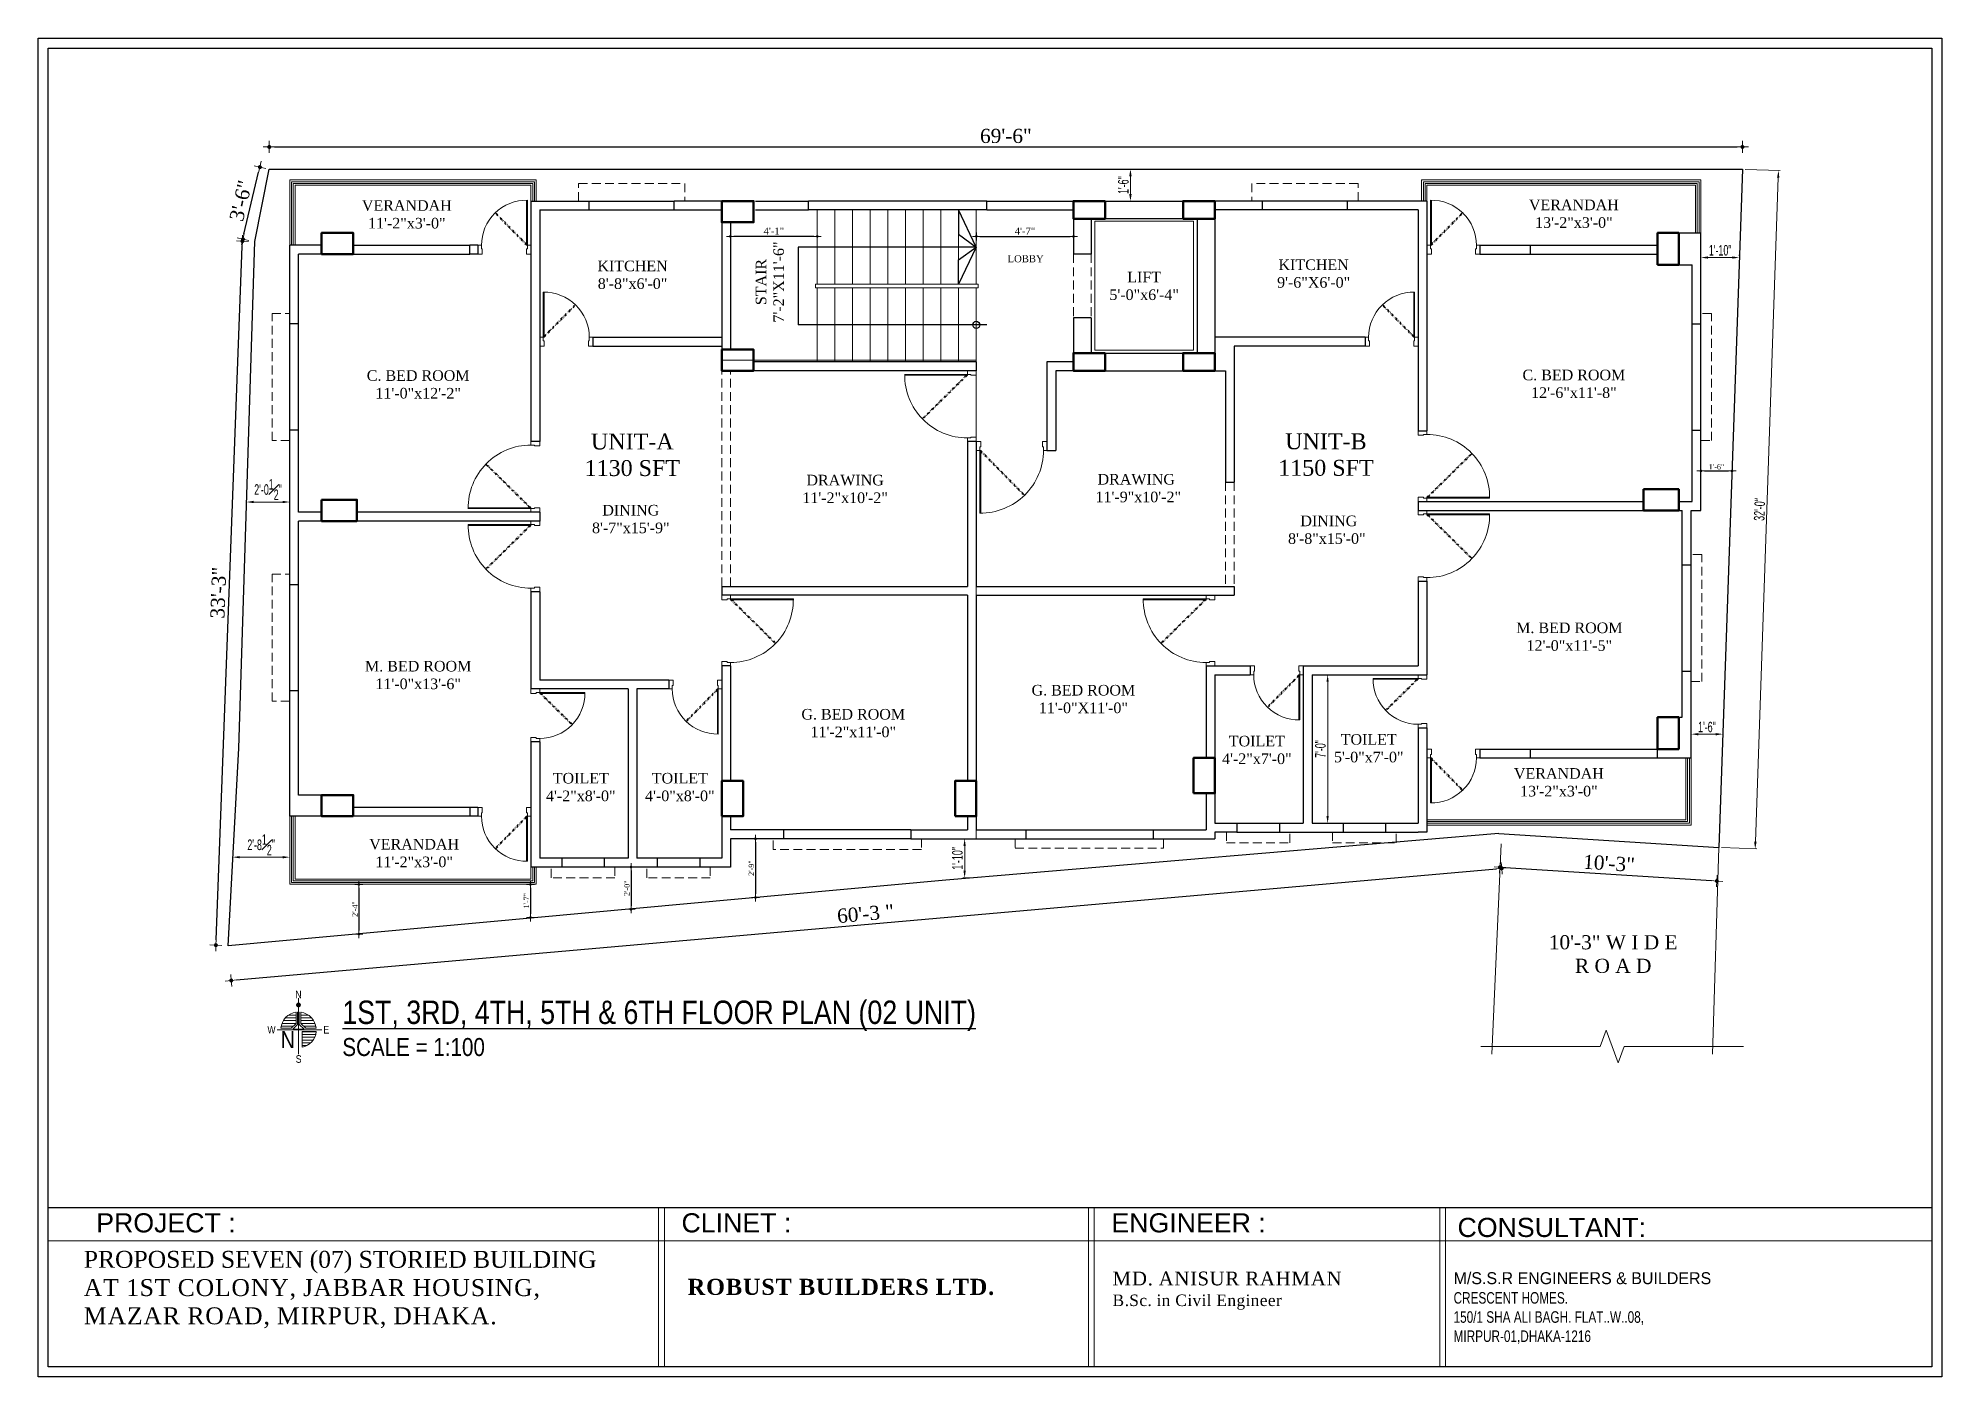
# Model space of a CAD drawing. Extents: x 52891 to 66536, y -48165 to -44533.
# Drawn here: x 57309 to 58386, y -46006 to -45249 of the extents above; entities that cross this region are included whole.
import ezdxf
from ezdxf.enums import TextEntityAlignment as Align

# ---------------------------------------------------------------- set-up
doc = ezdxf.new("R2010")
doc.units = 0
doc.header["$MEASUREMENT"] = 0
doc.header["$PDMODE"] = 3
doc.linetypes.add('DIVIDE2', pattern=[0.625, 0.25, -0.125, 0, -0.125, 0, -0.125])
doc.linetypes.add('HIDDEN2', pattern=[0.1875, 0.125, -0.0625])
doc.layers.get('0').update_dxf_attribs({"lineweight": 13})
doc.layers.get('DEFPOINTS').update_dxf_attribs({"lineweight": 13})
for name, color, linetype, lineweight in [('1-TEXT', 212, 'Continuous', 25), ('COLUMN-1', 1, 'Continuous', 50), ('DIM', 8, 'Continuous', 13), ('dim-8', 250, 'Continuous', 15), ('DOOR', 24, 'Continuous', 13), ('H', 252, 'Continuous', 15), ('hatch', 252, 'Continuous', 13), ('line', 7, 'Continuous', 15), ('NORTH_DER', 7, 'Continuous', 13), ('road', 1, 'Continuous', 18), ('STAIR', 8, 'Continuous', 13), ('TEXT', 7, 'Continuous', 13), ('VER RAIL', 32, 'Continuous', 15), ('VER.', 22, 'Continuous', 13), ('WALL', 7, 'Continuous', 30), ('windor', 4, 'Continuous', 25)]:
    doc.layers.add(name, color=color, linetype=linetype, lineweight=lineweight)
doc.layers.add('Layer1', color=174, linetype='Continuous')
doc.styles.add('Arial', font='arial.ttf')
doc.styles.add('NEW', font='swissck.ttf')
doc.styles.add('RS6', font='times.ttf')
doc.styles.get("Standard").update_dxf_attribs({"font": 'arial.ttf', "width": 0.6, "height": 6})
doc.styles.add('STYLE4', font='swissc.ttf')
doc.dimstyles.new('1-4', dxfattribs={"dimtxt": 6, "dimasz": 4, "dimexe": 1, "dimexo": 1.5, "dimgap": 1, "dimtad": 1, "dimdec": 1, "dimzin": 3, "dimdsep": 46, "dimlunit": 4, "dimtxsty": 'Standard', "dimcen": 0.09, "dimdle": 4, "dimclrd": 252, "dimclre": 252, "dimclrt": 7, "dimadec": 0, "dimazin": 0, "dimtfac": 1, "dimtdec": 1, "dimtofl": 0, "dimtmove": 1, "dimatfit": 3, "dimfxl": 2, "dimfrac": 1, "dimtolj": 1, "dimtzin": 0, "dimlwd": 9, "dimlwe": 9, "dimarcsym": 0})
doc.dimstyles.new('1_4', dxfattribs={"dimtxt": 3, "dimasz": 2, "dimexe": 0.18, "dimexo": 0.0625, "dimgap": 4, "dimtad": 0, "dimdec": 0, "dimzin": 3, "dimdsep": 46, "dimlunit": 4, "dimtxsty": 'RS6', "dimblk": 'D', "dimcen": 3, "dimse1": 1, "dimse2": 1, "dimclrt": 7, "dimadec": 0, "dimazin": 0, "dimtfac": 1, "dimtdec": 0, "dimtix": 1, "dimtmove": 1, "dimatfit": 3, "dimldrblk": 'OPEN30', "dimfxl": 0.18, "dimtvp": 0.75, "dimtolj": 1, "dimtzin": 0, "dimarcsym": 0})
doc.dimstyles.new('Colm dim', dxfattribs={"dimtxt": 4, "dimasz": 2, "dimexe": 3, "dimexo": 3, "dimgap": 0.125, "dimtad": 0, "dimdec": 0, "dimzin": 3, "dimdsep": 46, "dimlunit": 4, "dimtxsty": 'RS6', "dimblk": 'D', "dimcen": 3, "dimdle": 1, "dimse1": 1, "dimse2": 1, "dimclrt": 7, "dimadec": 0, "dimazin": 0, "dimtfac": 1, "dimtdec": 0, "dimtix": 1, "dimtmove": 0, "dimatfit": 3, "dimldrblk": 'OPEN90', "dimfxl": 6, "dimfxlon": 1, "dimtvp": 0.75, "dimtolj": 1, "dimtzin": 0, "dimarcsym": 0})

msp = doc.modelspace()

# ---------------------------------------------------------------- texts
at = {"layer": '1-TEXT', "style": 'NEW'}
for s, height, p in [('%%U1ST, 3RD, 4TH, 5TH & 6TH FLOOR PLAN (02 UNIT)', 13.2237, (57480.75, -45806.58)), ('SCALE = 1:100   ', 10.1721, (57480.75, -45824.71))]:
    msp.add_text(s, height=height, dxfattribs=at).set_placement(p)
at = {"layer": 'NORTH_DER', "style": 'STYLE4'}
for s, height, p in [('N', 4.29, (57455.92, -45789.91)), ('W', 4.29, (57440.66, -45809.81)), ('N', 9.66, (57449.85, -45815.36)), ('E', 4.29, (57471.69, -45809.84)), ('S', 4.29, (57456.01, -45826.4))]:
    msp.add_text(s, height=height, dxfattribs=at).set_placement(p, align=Align.MIDDLE_CENTER)
at = {"layer": 'TEXT', "style": 'RS6'}
for s, insert, char_height, width, attachment_point in [('VERANDAH\\P11\'-2"x3\'-0"', (57517.22, -45356.61), 6, 49.8379, 8), ('VERANDAH\\P13\'-2"x3\'-0"', (58177.6, -45356.26), 6, 49.8379, 8), ('KITCHEN 8\'-8"x6\'-0"', (57644.96, -45390.8), 6, 44.3441, 8), ('LOBBY', (57867.39, -45375.7), 4, 44.383, 8), ('KITCHEN 9\'-6"X6\'-0"', (58030.35, -45390.12), 6, 44.3441, 8), ('LIFT 5\'-0"x6\'-4"', (57934.46, -45389.04), 6, 44.3441, 5), ('C. BED ROOM 11\'-0"x12\'-2"', (57523.65, -45452.81), 6, 58.8086, 8), ('C. BED ROOM 12\'-6"x11\'-8"', (58177.62, -45452.49), 6, 58.8086, 8), ('{\\C1;UNIT-A \\P1130 SFT}', (57644.83, -45496.7), 9, 66.5161, 8), ('{\\C1;UNIT-B \\P1150 SFT}', (58037.31, -45496.57), 9, 66.5161, 8), ('DRAWING 11\'-2"x10\'-2"', (57765.24, -45511.96), 6, 48.7738, 8), ('DRAWING  11\'-9"x10\'-2"', (57931.11, -45511.5), 6, 84.4211, 8), ('DINING \\P8\'-7"x15\'-9"', (57643.97, -45529), 6, 44.3441, 8), (' DINING \\P8\'-8"x15\'-0"', (58037.81, -45535.05), 6, 84.4211, 8), ('M. BED ROOM 12\'-0"x11\'-5"', (58175.03, -45595.55), 6, 64.8442, 8), ('M. BED ROOM 11\'-0"x13\'-6"', (57523.65, -45617.25), 6, 64.8442, 8), ('G. BED ROOM 11\'-0"X11\'-0"', (57900.07, -45630.84), 6, 66.396, 8), ('G. BED ROOM 11\'-2"x11\'-0"', (57769.86, -45644.44), 6, 66.396, 8), ('TOILET 4\'-2"x7\'-0"', (57998.22, -45659.62), 6, 40.4261, 8), ('TOILET 5\'-0"x7\'-0"', (58061.53, -45658.66), 6, 40.4261, 8), ('TOILET 4\'-2"x8\'-0"', (57615.67, -45680.62), 6, 40.4261, 8), ('TOILET 4\'-0"x8\'-0"', (57671.71, -45680.62), 6, 40.4261, 8), ('VERANDAH\\P13\'-2"x3\'-0"', (58169.12, -45677.94), 6, 49.8379, 8), ('VERANDAH\\P11\'-2"x3\'-0"', (57521.39, -45717.97), 6, 49.8379, 8), ('10\'-3" W I D E\\PR O A D', (58199.85, -45777.8), 8, 71.0533, 8)]:
    msp.add_mtext(s, dxfattribs=dict(at, insert=insert, char_height=char_height, width=width, attachment_point=attachment_point))
at = {"layer": 'TEXT', "insert": (57730.74, -45386.82), "char_height": 6, "width": 44.383, "attachment_point": 8, "rotation": 90, "style": 'RS6'}
msp.add_mtext('STAIR\\P7\'-2"X11\'-6"', dxfattribs=at)

# ---------------------------------------------------------------- blocks, each defined once
blk = doc.blocks.new('d2')
at = {"layer": 'DOOR', "linetype": 'DIVIDE2', "ltscale": 5}
for p, q in [((5, 2.5), (30.3, 27.4)), ((5.7, 2.5), (30.6, 27.1))]:
    blk.add_line(p, q, dxfattribs=at)
at = {"layer": 'DOOR'}
for p, q in [((5, 2), (5, 2.5)), ((5, 2.5), (40.5, 2.5)), ((5, 2), (40.5, 2)), ((8.8, 2.5), (8.8, 2.4)), ((8.8, 2.4), (9, 2.4)), ((8.8, 2.1), (8.8, 2)), ((8.8, 2.1), (9, 2.1)), ((9, 2.4), (9, 2.1)), ((20.6, 2.5), (20.6, 2.4)), ((20.6, 2.4), (20.8, 2.4)), ((20.6, 2.1), (20.6, 2)), ((20.6, 2.1), (20.8, 2.1)), ((20.8, 2.4), (20.8, 2.1)), ((35.9, 2.5), (35.9, 2.4)), ((35.9, 2.4), (36.1, 2.4)), ((35.9, 2.1), (35.9, 2)), ((35.9, 2.1), (36.1, 2.1)), ((36.1, 2.4), (36.1, 2.1))]:
    blk.add_line(p, q, dxfattribs=at)
for points in [[(0, 37.5), (3, 37.5), (3, 38), (5, 38), (5, 40), (0, 40), (0, 37.5)], [(0, 2.5), (3, 2.5), (3, 2), (5, 2), (5, 0), (0, 0), (0, 2.5)]]:
    blk.add_lwpolyline(points, dxfattribs=at)
for start, end in [(44.5965, 90), (359.1859, 44.6172)]:
    blk.add_arc((5, 2.5), 35.5, start, end, dxfattribs=at)
blk = doc.blocks.new('d1')
at = {"layer": 'DOOR', "linetype": 'DIVIDE2', "ltscale": 5}
for p, q in [((5, 2.5), (23.2, 20.4)), ((5.7, 2.5), (23.5, 20))]:
    blk.add_line(p, q, dxfattribs=at)
at = {"layer": 'DOOR'}
for p, q in [((5, 2), (5, 2.5)), ((5, 2.5), (30.5, 2.5)), ((5, 2), (30.5, 2)), ((8, 2.5), (8, 2.4)), ((8, 2.4), (8.1, 2.4)), ((8, 2.1), (8, 2)), ((8, 2.1), (8.1, 2.1)), ((8.1, 2.4), (8.1, 2.1)), ((16.5, 2.5), (16.5, 2.4)), ((16.5, 2.4), (16.6, 2.4)), ((16.5, 2.1), (16.5, 2)), ((16.5, 2.1), (16.6, 2.1)), ((16.6, 2.4), (16.6, 2.1)), ((26.5, 2.5), (26.5, 2.4)), ((26.5, 2.4), (26.7, 2.4)), ((26.5, 2.1), (26.5, 2)), ((26.5, 2.1), (26.7, 2.1)), ((26.7, 2.4), (26.7, 2.1))]:
    blk.add_line(p, q, dxfattribs=at)
for points in [[(0, 27.5), (3, 27.5), (3, 28), (5, 28), (5, 30), (0, 30), (0, 27.5)], [(0, 2.5), (3, 2.5), (3, 2), (5, 2), (5, 0), (0, 0), (0, 2.5)]]:
    blk.add_lwpolyline(points, dxfattribs=at)
for start, end in [(44.5965, 90), (358.863, 44.6361)]:
    blk.add_arc((5, 2.5), 25.5, start, end, dxfattribs=at)
blk = doc.blocks.new('D')
at = {"layer": 'DIM'}
for q in [(-1.125, 0), (0, 1.125), (1.125, 0), (0, -1.125)]:
    blk.add_line((0, 0), q, dxfattribs=at)
at = {"layer": 'DIM', "color": 6, "const_width": 0.375}
blk.add_lwpolyline([(-0.1875, 0, 1), (0.1875, 0, 1)], format="xyb", close=True, dxfattribs=at)
blk = doc.blocks.new('*D2078')
at = {"layer": 'DEFPOINTS', "color": 0}
for p in [(57700.3, -45361), (57700.3, -45361), (57749.5, -45361)]:
    blk.add_point(p, dxfattribs=at)
at = {"layer": 'VER RAIL', "color": 0, "linetype": 'Continuous', "lineweight": -2}
blk.add_line((57747.5, -45361), (57702.3, -45361), dxfattribs=at)
at = {"layer": 'VER RAIL', "color": 0, "lineweight": -2, "xscale": 2, "yscale": 2, "zscale": 2, "rotation": 180}
blk.add_blockref('D', (57700.3, -45361), dxfattribs=at)
at = {"layer": 'VER RAIL', "color": 0, "lineweight": -2, "xscale": 2, "yscale": 2, "zscale": 2}
blk.add_blockref('D', (57749.5, -45361), dxfattribs=at)
at = {"layer": 'VER RAIL', "color": 7, "insert": (57724.9, -45358), "char_height": 4, "attachment_point": 5, "style": 'RS6'}
blk.add_mtext('\\A1;4\'-1"', dxfattribs=at)
blk = doc.blocks.new('_Open90')
at = {"layer": 'DIM', "color": 0, "lineweight": -2}
for p, q in [((0, 0), (-1, 0)), ((-0.5, 0.5), (0, 0)), ((0, 0), (-0.5, -0.5))]:
    blk.add_line(p, q, dxfattribs=at)
blk = doc.blocks.new('*D2079')
at = {"layer": 'DEFPOINTS', "color": 0}
for p in [(57839.5, -45361), (57894.5, -45361), (57894.5, -45361)]:
    blk.add_point(p, dxfattribs=at)
at = {"layer": 'VER RAIL', "color": 0, "linetype": 'Continuous', "lineweight": -2}
blk.add_line((57841.5, -45361), (57892.5, -45361), dxfattribs=at)
at = {"layer": 'VER RAIL', "color": 0, "lineweight": -2, "xscale": 2, "yscale": 2, "zscale": 2, "rotation": 180}
blk.add_blockref('D', (57839.5, -45361), dxfattribs=at)
at = {"layer": 'VER RAIL', "color": 0, "lineweight": -2, "xscale": 2, "yscale": 2, "zscale": 2}
blk.add_blockref('D', (57894.5, -45361), dxfattribs=at)
at = {"layer": 'VER RAIL', "color": 7, "insert": (57867, -45358), "char_height": 4, "attachment_point": 5, "style": 'RS6'}
blk.add_mtext('\\A1;4\'-7"', dxfattribs=at)
blk = doc.blocks.new('*D2080')
at = {"layer": 'DEFPOINTS', "color": 0}
for p in [(58273, -45310.4), (57439.4, -45323), (58273, -45323)]:
    blk.add_point(p, dxfattribs=at)
at = {"layer": 'dim-8', "color": 0, "lineweight": -2}
blk.add_line((57442.4, -45310.4), (58270, -45310.4), dxfattribs=at)
at = {"layer": 'dim-8', "color": 0, "lineweight": -2, "xscale": 3, "yscale": 3, "zscale": 3, "rotation": 180}
blk.add_blockref('D', (57439.4, -45310.4), dxfattribs=at)
at = {"layer": 'dim-8', "color": 0, "lineweight": -2, "xscale": 3, "yscale": 3, "zscale": 3}
blk.add_blockref('D', (58273, -45310.4), dxfattribs=at)
at = {"layer": 'dim-8', "color": 7, "insert": (57856.2, -45304.2), "char_height": 8, "attachment_point": 5, "style": 'RS6'}
blk.add_mtext('\\A1;69\'-6"', dxfattribs=at)
blk = doc.blocks.new('*D2081')
at = {"layer": 'DEFPOINTS', "color": 0}
for p in [(58273, -45323), (58293.4, -45323.7), (58259.7, -45706.8)]:
    blk.add_point(p, dxfattribs=at)
at = {"layer": 'line', "color": 252, "linetype": 'Continuous', "lineweight": 9}
for p, q in [((58274.5, -45323.1), (58294.4, -45323.8)), ((58280.3, -45703.5), (58293.3, -45327.7)), ((58261.2, -45706.8), (58281.2, -45707.5))]:
    blk.add_line(p, q, dxfattribs=at)
at = {"layer": 'line', "color": 252}
for points in [[(58292.6, -45327.7), (58293.9, -45327.8), (58293.4, -45323.7)], [(58279.6, -45703.4), (58281, -45703.5), (58280.2, -45707.5)]]:
    blk.add_solid(points, dxfattribs=at)
at = {"layer": 'line', "color": 7, "insert": (58282.7, -45515.5), "char_height": 6, "attachment_point": 5, "rotation": 88.0239}
blk.add_mtext('\\A1;32\'-0"', dxfattribs=at)
blk = doc.blocks.new('*D2082')
at = {"layer": 'DEFPOINTS', "color": 0}
for p in [(57424.2, -45363.7), (57431.2, -45363.9), (57416.2, -45762.3)]:
    blk.add_point(p, dxfattribs=at)
at = {"layer": 'dim-8', "color": 0, "lineweight": -2}
blk.add_line((57409.3, -45759), (57424.1, -45366.6), dxfattribs=at)
at = {"layer": 'dim-8', "color": 0, "lineweight": -2, "xscale": 3, "yscale": 3, "zscale": 3}
for p, rotation in [((57424.2, -45363.7), 87.8405305677438), ((57409.2, -45762), 267.8405305677438)]:
    blk.add_blockref('D', p, dxfattribs=dict(at, rotation=rotation))
at = {"layer": 'dim-8', "color": 7, "insert": (57410.6, -45562.6), "char_height": 8, "attachment_point": 5, "rotation": 87.8405, "style": 'RS6'}
blk.add_mtext('\\A1;33\'-3"', dxfattribs=at)
blk = doc.blocks.new('*D2083')
at = {"layer": 'DEFPOINTS', "color": 0}
for p in [(57434.1, -45321.8), (57439.4, -45323), (57429.7, -45363.9)]:
    blk.add_point(p, dxfattribs=at)
at = {"layer": 'dim-8', "color": 0, "lineweight": -2}
blk.add_line((57425.1, -45359.7), (57433.4, -45324.7), dxfattribs=at)
at = {"layer": 'dim-8', "color": 0, "lineweight": -2, "xscale": 3, "yscale": 3, "zscale": 3}
for p, rotation in [((57434.1, -45321.8), 76.7042481128369), ((57424.5, -45362.6), 256.7042481128369)]:
    blk.add_blockref('D', p, dxfattribs=dict(at, rotation=rotation))
at = {"layer": 'dim-8', "color": 7, "insert": (57423.3, -45340.8), "char_height": 8, "attachment_point": 5, "rotation": 76.7042, "style": 'RS6'}
blk.add_mtext('\\A1;3\'-6"', dxfattribs=at)
blk = doc.blocks.new('*D2084')
at = {"layer": 'DEFPOINTS', "color": 0}
for p in [(58135.1, -45698.9), (58136.8, -45718.5), (57416.2, -45762.3)]:
    blk.add_point(p, dxfattribs=at)
at = {"layer": 'dim-8', "color": 0, "lineweight": -2}
blk.add_line((57420.9, -45781.7), (58133.9, -45718.8), dxfattribs=at)
at = {"layer": 'dim-8', "color": 0, "lineweight": -2, "xscale": 3, "yscale": 3, "zscale": 3}
for p, rotation in [((58136.8, -45718.5), 5.042919805303145), ((57417.9, -45782), 185.0429198053031)]:
    blk.add_blockref('D', p, dxfattribs=dict(at, rotation=rotation))
at = {"layer": 'dim-8', "color": 7, "insert": (57776.8, -45744.2), "char_height": 8, "attachment_point": 5, "rotation": 5.0429, "style": 'RS6'}
blk.add_mtext('\\A1;60\'-3 "', dxfattribs=at)
blk = doc.blocks.new('*D2085')
at = {"layer": 'DEFPOINTS', "color": 0}
for p in [(58137, -45699), (58259.7, -45706.8), (58258.5, -45725.7)]:
    blk.add_point(p, dxfattribs=at)
at = {"layer": 'dim-8', "color": 0, "lineweight": -2}
blk.add_line((58138.8, -45718.1), (58255.5, -45725.5), dxfattribs=at)
at = {"layer": 'dim-8', "color": 0, "lineweight": -2, "xscale": 3, "yscale": 3, "zscale": 3}
for p, rotation in [((58135.8, -45717.9), 176.3767148728381), ((58258.5, -45725.7), 356.3767148728382)]:
    blk.add_blockref('D', p, dxfattribs=dict(at, rotation=rotation))
at = {"layer": 'dim-8', "color": 7, "insert": (58197.5, -45715.7), "char_height": 8, "attachment_point": 5, "rotation": 356.3767, "style": 'RS6'}
blk.add_mtext('\\A1;10\'-3"', dxfattribs=at)
blk = doc.blocks.new('*D2086')
at = {"layer": 'DEFPOINTS', "color": 0}
for p in [(57835, -45701.8), (57832.9, -45723.9), (57837.9, -45723.9)]:
    blk.add_point(p, dxfattribs=at)
at = {"layer": 'line', "color": 252, "linetype": 'Continuous', "lineweight": 9}
for p, q in [((57833.5, -45701.8), (57831.9, -45701.8)), ((57832.9, -45705.8), (57832.9, -45719.9)), ((57836.4, -45723.9), (57831.9, -45723.9))]:
    blk.add_line(p, q, dxfattribs=at)
at = {"layer": 'line', "color": 252}
for points in [[(57832.2, -45705.8), (57833.5, -45705.8), (57832.9, -45701.8)], [(57832.2, -45719.9), (57833.5, -45719.9), (57832.9, -45723.9)]]:
    blk.add_solid(points, dxfattribs=at)
at = {"layer": 'line', "color": 7, "insert": (57828.8, -45712.9), "char_height": 6, "attachment_point": 5, "rotation": 90}
blk.add_mtext('\\A1;1\'-10"', dxfattribs=at)
blk = doc.blocks.new('*D2087')
at = {"layer": 'DEFPOINTS', "color": 0}
for p in [(57924.1, -45323), (57926.7, -45323), (57924.1, -45341)]:
    blk.add_point(p, dxfattribs=at)
at = {"layer": 'line', "color": 252, "linetype": 'Continuous', "lineweight": 9}
for p, q in [((57925.6, -45323), (57927.7, -45323)), ((57926.7, -45337), (57926.7, -45327)), ((57925.6, -45341), (57927.7, -45341))]:
    blk.add_line(p, q, dxfattribs=at)
at = {"layer": 'line', "color": 252}
for points in [[(57926, -45327), (57927.4, -45327), (57926.7, -45323)], [(57926, -45337), (57927.4, -45337), (57926.7, -45341)]]:
    blk.add_solid(points, dxfattribs=at)
at = {"layer": 'line', "color": 7, "insert": (57922.7, -45332), "char_height": 6, "attachment_point": 5, "rotation": 90}
blk.add_mtext('\\A1;1\'-6"', dxfattribs=at)
blk = doc.blocks.new('*D2088')
at = {"layer": 'DEFPOINTS', "color": 0}
for p in [(57426.5, -45511.3), (57426.5, -45513.5), (57451, -45514.3)]:
    blk.add_point(p, dxfattribs=at)
at = {"layer": 'line', "color": 252, "linetype": 'Continuous', "lineweight": 9}
for p, q in [((57426.5, -45512), (57426.5, -45510.3)), ((57447, -45511.3), (57430.5, -45511.3)), ((57451, -45512.8), (57451, -45510.3))]:
    blk.add_line(p, q, dxfattribs=at)
at = {"layer": 'line', "color": 252}
for points in [[(57430.5, -45510.6), (57430.5, -45511.9), (57426.5, -45511.3)], [(57447, -45510.6), (57447, -45511.9), (57451, -45511.3)]]:
    blk.add_solid(points, dxfattribs=at)
at = {"layer": 'line', "color": 7, "insert": (57438.7, -45504.2), "char_height": 6, "attachment_point": 5}
blk.add_mtext('\\A1;2\'-0{\\H1.000000x;\\S1#2;}"', dxfattribs=at)
blk = doc.blocks.new('*D2089')
at = {"layer": 'DEFPOINTS', "color": 0}
for p in [(57418.7, -45712.2), (57418.7, -45716.1), (57451, -45717.3)]:
    blk.add_point(p, dxfattribs=at)
at = {"layer": 'line', "color": 252, "linetype": 'Continuous', "lineweight": 9}
for p, q in [((57418.7, -45714.6), (57418.7, -45711.2)), ((57447, -45712.2), (57422.7, -45712.2)), ((57451, -45715.8), (57451, -45711.2))]:
    blk.add_line(p, q, dxfattribs=at)
at = {"layer": 'line', "color": 252}
for points in [[(57422.7, -45711.6), (57422.7, -45712.9), (57418.7, -45712.2)], [(57447, -45711.6), (57447, -45712.9), (57451, -45712.2)]]:
    blk.add_solid(points, dxfattribs=at)
at = {"layer": 'line', "color": 7, "insert": (57434.8, -45705.2), "char_height": 6, "attachment_point": 5}
blk.add_mtext('\\A1;2\'-8{\\H1.000000x;\\S1#2;}"', dxfattribs=at)
blk = doc.blocks.new('*D2090')
at = {"layer": 'DEFPOINTS', "color": 0}
for p in [(57491.7, -45727.6), (57488.9, -45755.7), (57490.1, -45755.7)]:
    blk.add_point(p, dxfattribs=at)
at = {"layer": 'line', "color": 0, "lineweight": -2}
blk.add_line((57490.1, -45729.6), (57490.1, -45753.7), dxfattribs=at)
at = {"layer": 'line', "color": 0, "lineweight": -2, "xscale": 2, "yscale": 2, "zscale": 2}
for p, rotation in [((57490.1, -45727.6), 90), ((57490.1, -45755.7), 270)]:
    blk.add_blockref('D', p, dxfattribs=dict(at, rotation=rotation))
at = {"layer": 'line', "color": 7, "insert": (57487.9, -45741.6), "char_height": 3, "attachment_point": 5, "rotation": 90, "style": 'RS6'}
blk.add_mtext('\\A1;2\'-4"', dxfattribs=at)
blk = doc.blocks.new('_Open30')
at = {"color": 0, "linetype": 'ByBlock', "lineweight": -2}
for p, q in [((-1, 0.27), (0, 0)), ((0, 0), (-1, -0.27)), ((0, 0), (-1, 0))]:
    blk.add_line(p, q, dxfattribs=at)
blk = doc.blocks.new('*D2091')
at = {"layer": 'DEFPOINTS', "color": 0}
for p in [(57590.5, -45727.6), (57587.2, -45746.3), (57592.2, -45746.3)]:
    blk.add_point(p, dxfattribs=at)
at = {"layer": 'line', "color": 0, "lineweight": -2}
blk.add_line((57587.2, -45729.6), (57587.2, -45744.3), dxfattribs=at)
at = {"layer": 'line', "color": 0, "lineweight": -2, "xscale": 2, "yscale": 2, "zscale": 2}
for p, rotation in [((57587.2, -45727.6), 90), ((57587.2, -45746.3), 270)]:
    blk.add_blockref('D', p, dxfattribs=dict(at, rotation=rotation))
at = {"layer": 'line', "color": 7, "insert": (57584.9, -45736.9), "char_height": 3, "attachment_point": 5, "rotation": 90, "style": 'RS6'}
blk.add_mtext('\\A1;1\'-7"', dxfattribs=at)
blk = doc.blocks.new('*D2092')
at = {"layer": 'DEFPOINTS', "color": 0}
for p in [(57644.1, -45717.8), (57641.7, -45741.7), (57644.1, -45741.7)]:
    blk.add_point(p, dxfattribs=at)
at = {"layer": 'line', "color": 0, "lineweight": -2}
blk.add_line((57644.1, -45719.8), (57644.1, -45739.7), dxfattribs=at)
at = {"layer": 'line', "color": 0, "lineweight": -2, "xscale": 2, "yscale": 2, "zscale": 2}
for p, rotation in [((57644.1, -45717.8), 90), ((57644.1, -45741.7), 270)]:
    blk.add_blockref('D', p, dxfattribs=dict(at, rotation=rotation))
at = {"layer": 'line', "color": 7, "insert": (57641.8, -45729.8), "char_height": 3, "attachment_point": 5, "rotation": 90, "style": 'RS6'}
blk.add_mtext('\\A1;2\'-0"', dxfattribs=at)
blk = doc.blocks.new('*D2093')
at = {"layer": 'DEFPOINTS', "color": 0}
for p in [(57715.3, -45701.8), (57714.5, -45735), (57715.6, -45735)]:
    blk.add_point(p, dxfattribs=at)
at = {"layer": 'line', "color": 0, "lineweight": -2}
blk.add_line((57714.5, -45703.8), (57714.5, -45733), dxfattribs=at)
at = {"layer": 'line', "color": 0, "lineweight": -2, "xscale": 2, "yscale": 2, "zscale": 2}
for p, rotation in [((57714.5, -45701.8), 90), ((57714.5, -45735), 270)]:
    blk.add_blockref('D', p, dxfattribs=dict(at, rotation=rotation))
at = {"layer": 'line', "color": 7, "insert": (57712.2, -45718.4), "char_height": 3, "attachment_point": 5, "rotation": 90, "style": 'RS6'}
blk.add_mtext('\\A1;2\'-9"', dxfattribs=at)
blk = doc.blocks.new('*D2094')
at = {"layer": 'DEFPOINTS', "color": 0}
for p in [(58244, -45644.3), (58261.9, -45642.6), (58261.9, -45644.6)]:
    blk.add_point(p, dxfattribs=at)
at = {"layer": 'line', "color": 252, "linetype": 'Continuous', "lineweight": 9}
for p, q in [((58244, -45642.8), (58244, -45641.6)), ((58248, -45642.6), (58257.9, -45642.6)), ((58261.9, -45643.1), (58261.9, -45641.6))]:
    blk.add_line(p, q, dxfattribs=at)
at = {"layer": 'line', "color": 252}
for points in [[(58248, -45642), (58248, -45643.3), (58244, -45642.6)], [(58257.9, -45642), (58257.9, -45643.3), (58261.9, -45642.6)]]:
    blk.add_solid(points, dxfattribs=at)
at = {"layer": 'line', "color": 7, "insert": (58252.9, -45638.6), "char_height": 6, "attachment_point": 5}
blk.add_mtext('\\A1;1\'-6"', dxfattribs=at)
blk = doc.blocks.new('*D2095')
at = {"layer": 'DEFPOINTS', "color": 0}
for p in [(58249.5, -45372.4), (58271.2, -45373), (58271.2, -45373)]:
    blk.add_point(p, dxfattribs=at)
at = {"layer": 'line', "color": 252, "linetype": 'Continuous', "lineweight": 9}
for p, q in [((58249.5, -45373.9), (58249.5, -45374)), ((58253.5, -45373), (58267.2, -45373)), ((58271.2, -45371.5), (58271.2, -45372))]:
    blk.add_line(p, q, dxfattribs=at)
at = {"layer": 'line', "color": 252}
for points in [[(58253.5, -45372.3), (58253.5, -45373.6), (58249.5, -45373)], [(58267.2, -45372.3), (58267.2, -45373.6), (58271.2, -45373)]]:
    blk.add_solid(points, dxfattribs=at)
at = {"layer": 'line', "color": 7, "insert": (58260.4, -45368.9), "char_height": 6, "attachment_point": 5}
blk.add_mtext('\\A1;1\'-10"', dxfattribs=at)
blk = doc.blocks.new('*D2096')
at = {"layer": 'DEFPOINTS', "color": 0}
for p in [(58267.1, -45493.7), (58267.1, -45493.7), (58249.5, -45496.6)]:
    blk.add_point(p, dxfattribs=at)
at = {"layer": 'line', "color": 0, "lineweight": -2}
blk.add_line((58251.5, -45493.7), (58265.1, -45493.7), dxfattribs=at)
at = {"layer": 'line', "color": 0, "lineweight": -2, "xscale": 2, "yscale": 2, "zscale": 2, "rotation": 180}
blk.add_blockref('D', (58249.5, -45493.7), dxfattribs=at)
at = {"layer": 'line', "color": 0, "lineweight": -2, "xscale": 2, "yscale": 2, "zscale": 2}
blk.add_blockref('D', (58267.1, -45493.7), dxfattribs=at)
at = {"layer": 'line', "color": 7, "insert": (58258.3, -45491.4), "char_height": 3, "attachment_point": 5, "style": 'RS6'}
blk.add_mtext('\\A1;1\'-6"', dxfattribs=at)
blk = doc.blocks.new('L')
at = {"layer": 'Layer1', "color": 0}
blk.add_line((0, 65.62), (-777.86, 65.62), dxfattribs=at)
at = {"layer": 'Layer1', "color": 4}
blk.add_lwpolyline([(-781.98, 548.61), (4.12, 548.61), (4.12, -4.12), (-781.98, -4.12)], close=True, dxfattribs=at)
at = {"layer": 'Layer1', "color": 1}
blk.add_lwpolyline([(-777.86, 544.49), (0, 544.49), (0, 0), (-777.86, 0)], close=True, dxfattribs=at)
at = {"layer": 'TEXT', "color": 0}
for p, q in [((0, 65.62), (-777.86, 65.62)), ((-525.74, 0.31), (-525.74, 65.62)), ((-523.37, 0.31), (-523.37, 65.62)), ((-348.23, 0.31), (-348.23, 65.62)), ((-345.86, 0.31), (-345.86, 65.62)), ((-203.16, 0.31), (-203.16, 65.62)), ((-200.79, 0.31), (-200.79, 65.62)), ((-777.86, 52.07), (0, 52.07))]:
    blk.add_line(p, q, dxfattribs=at)
at = {"layer": 'TEXT', "color": 4, "lineweight": 13, "char_height": 7.894, "attachment_point": 1, "style": 'Arial'}
for s, insert in [('PROJECT :', (-757.98, 63.44)), ('CLINET :', (-516.31, 63.44)), ('ENGINEER :', (-338.79, 63.44))]:
    blk.add_mtext(s, dxfattribs=dict(at, insert=insert))
at = {"layer": 'TEXT', "color": 4, "lineweight": 13, "insert": (-195.89, 61.54), "char_height": 7.8937, "attachment_point": 1, "line_spacing_factor": 1.5, "style": 'Arial'}
blk.add_mtext('CONSULTANT:', dxfattribs=at)
at = {"layer": 'TEXT', "color": 3, "lineweight": 13, "attachment_point": 1, "style": 'Arial'}
for s, insert, char_height, width in [('{\\fTimes New Roman|b0|i0|c0|p18;\\T1.05;MD. ANISUR RAHMAN\\P\\H0.8344x;B.Sc. in Civil Engineer}', (-338.33, 39.36), 5.6834, 108.3857), ('\\pt139.4;{\\fTimes New Roman|b1|i0|c0|p18;\\T1.05;\\C5;ROBUST BUILDERS LTD.}', (-513.76, 36.38), 6.64, 133.2452)]:
    blk.add_mtext(s, dxfattribs=dict(at, insert=insert, char_height=char_height, width=width))
at = {"layer": 'TEXT', "color": 4, "insert": (-197.52, 39.11), "char_height": 4.89284, "attachment_point": 1, "style": 'Arial'}
blk.add_mtext('\\pt1.131;{\\fBankGothic Lt BT|b0|i0|c0|p34;\\H1.009x;\\C96;M/S.S.R ENGINEERS & BUILDERS\\fSwis721 LtCn BT|b0|i0|c0|p34;\\H0.6676x;\\C1;\\P\\H1.439x;\\C5;CRESCENT HOMES.\\P150/1 SHA ALI BAGH. FLAT..W..08,\\PMIRPUR-01,DHAKA-1216}', dxfattribs=at)
at = {"layer": 'WALL', "color": 4, "linetype": 'ByBlock', "lineweight": 25, "insert": (-763.12, 47.91), "char_height": 6.9904, "width": 217.6986, "attachment_point": 1}
blk.add_mtext('{\\fTimes New Roman|b0|i0|c0|p18;\\W1;\\C144;PROPOSED SEVEN (07) STORIED BUILDING\\P\\T1.05;AT 1ST COLONY, JABBAR HOUSING, MAZAR ROAD, MIRPUR, DHAKA.}', dxfattribs=at)
blk = doc.blocks.new('*D2097')
at = {"layer": 'DEFPOINTS', "color": 0}
for p in [(58038.3, -45609), (58038.3, -45609), (58038.3, -45693)]:
    blk.add_point(p, dxfattribs=at)
at = {"layer": 'line', "color": 252, "lineweight": 9}
for p, q in [((58038.3, -45609), (58037.3, -45609)), ((58038.3, -45689), (58038.3, -45613))]:
    blk.add_line(p, q, dxfattribs=at)
at = {"layer": 'line', "color": 252, "linetype": 'Continuous', "lineweight": 9}
blk.add_line((58038.3, -45693), (58037.3, -45693), dxfattribs=at)
at = {"layer": 'line', "color": 252}
for points in [[(58037.6, -45613), (58038.9, -45613), (58038.3, -45609)], [(58037.6, -45689), (58038.9, -45689), (58038.3, -45693)]]:
    blk.add_solid(points, dxfattribs=at)
at = {"layer": 'line', "color": 7, "insert": (58034.2, -45651), "char_height": 6, "attachment_point": 5, "rotation": 90}
blk.add_mtext('\\A1;7\'-0"', dxfattribs=at)

# ---------------------------------------------------------------- dimensions: what is measured, and where the dimension line sits
at = {"layer": 'dim-8'}
dim = msp.add_linear_dim(base=(58272.96, -45310.35), p1=(57439.36, -45323.04), p2=(58272.96, -45323.04), dimstyle='Colm dim', override={"dimtxt": 8, "dimasz": 3, "dimtmove": 1, "dimfxl": 3, "dimarcsym": 1}, dxfattribs=at)
dim.commit()
dim.dimension.update_dxf_attribs({"geometry": '*D2080', "text_midpoint": (57856.16, -45304.23)})
for p1, p2, distance, picture, middle in [((57429.71, -45363.86), (57439.36, -45323.04), 5.4, '*D2083', (57423.34, -45340.8)), ((57416.19, -45762.31), (57431.21, -45363.91), 7.01, '*D2082', (57410.6, -45562.62)), ((58136.99, -45698.99), (58259.72, -45706.76), -18.97, '*D2085', (58197.55, -45715.71))]:
    dim = msp.add_aligned_dim(p1=p1, p2=p2, distance=distance, dimstyle='Colm dim', override={"dimtxt": 8, "dimasz": 3, "dimtmove": 1, "dimfxl": 3, "dimarcsym": 1}, dxfattribs=at)
    dim.commit()
    dim.dimension.update_dxf_attribs({"geometry": picture, "text_midpoint": middle})
dim = msp.add_aligned_dim(p1=(57416.19, -45762.31), p2=(58135.11, -45698.87), distance=-19.75, text='60\'-3 "', dimstyle='Colm dim', override={"dimtxt": 8, "dimasz": 3, "dimtmove": 1, "dimfxl": 3, "dimarcsym": 1}, dxfattribs=at)
dim.commit()
dim.dimension.update_dxf_attribs({"geometry": '*D2084', "text_midpoint": (57776.85, -45744.18)})
at = {"layer": 'line'}
for base, p1, p2, dimstyle, picture, middle in [((57926.72, -45323.04), (57924.15, -45341.04), (57924.15, -45323.04), '1-4', '*D2087', (57922.65, -45332.04)), ((57714.51, -45734.99), (57715.26, -45701.82), (57715.59, -45734.99), '1_4', '*D2093', (57712.21, -45718.41)), ((57832.85, -45723.94), (57834.96, -45701.82), (57837.91, -45723.94), '1-4', '*D2086', (57828.79, -45712.88)), ((57644.11, -45741.74), (57644.11, -45717.82), (57641.67, -45741.74), '1_4', '*D2092', (57641.82, -45729.78)), ((57490.12, -45755.68), (57491.74, -45727.57), (57488.87, -45755.68), '1_4', '*D2090', (57487.87, -45741.62)), ((57587.19, -45746.25), (57590.46, -45727.57), (57592.17, -45746.25), '1_4', '*D2091', (57584.89, -45736.91))]:
    dim = msp.add_linear_dim(base=base, p1=p1, p2=p2, angle=90, dimstyle=dimstyle, dxfattribs=at)
    dim.commit()
    dim.dimension.update_dxf_attribs({"geometry": picture, "text_midpoint": middle})
dim = msp.add_aligned_dim(p1=(58259.72, -45706.76), p2=(58272.96, -45323.04), distance=-20.45, dimstyle='1-4', dxfattribs=at)
dim.commit()
dim.dimension.update_dxf_attribs({"geometry": '*D2081', "text_midpoint": (58282.72, -45515.46)})
for base, p1, p2, picture, middle in [((58271.24, -45372.96), (58249.46, -45372.4), (58271.24, -45372.96), '*D2095', (58260.35, -45368.9)), ((57426.48, -45511.27), (57450.96, -45514.29), (57426.48, -45513.52), '*D2088', (57438.72, -45504.19)), ((58261.87, -45642.64), (58243.96, -45644.31), (58261.87, -45644.55), '*D2094', (58252.92, -45638.57)), ((57418.65, -45712.24), (57450.96, -45717.32), (57418.65, -45716.13), '*D2089', (57434.81, -45705.17))]:
    dim = msp.add_linear_dim(base=base, p1=p1, p2=p2, dimstyle='1-4', dxfattribs=at)
    dim.commit()
    dim.dimension.update_dxf_attribs({"geometry": picture, "text_midpoint": middle})
dim = msp.add_linear_dim(base=(58267.08, -45493.68), p1=(58249.46, -45496.64), p2=(58267.08, -45493.68), dimstyle='1_4', override={"dimtxsty": 'RS6'}, dxfattribs=at)
dim.commit()
dim.dimension.update_dxf_attribs({"geometry": '*D2096', "text_midpoint": (58258.27, -45491.39)})
dim = msp.add_linear_dim(base=(58038.26, -45609.04), p1=(58038.26, -45693.04), p2=(58038.26, -45609.04), angle=90, dimstyle='1-4', override={"dimfxl": 3, "dimfxlon": 1, "dimarcsym": 1}, dxfattribs=at)
dim.commit()
dim.dimension.update_dxf_attribs({"geometry": '*D2097', "text_midpoint": (58034.2, -45651.04)})
at = {"layer": 'VER RAIL'}
for base, p1, p2, picture, middle in [((57700.34, -45361.04), (57749.46, -45361.04), (57700.34, -45361.04), '*D2078', (57724.9, -45358.04)), ((57894.46, -45361.04), (57839.46, -45361.04), (57894.46, -45361.04), '*D2079', (57866.96, -45357.98))]:
    dim = msp.add_linear_dim(base=base, p1=p1, p2=p2, dimstyle='Colm dim', override={"dimfxl": 2, "dimarcsym": 1}, dxfattribs=at)
    dim.commit()
    dim.dimension.update_dxf_attribs({"geometry": picture, "text_midpoint": middle})

# ---------------------------------------------------------------- hatches: boundary and pattern name
at = {"layer": 'NORTH_DER'}
h = msp.add_hatch(dxfattribs=at)
h.set_pattern_fill('_USER', color=256, scale=1.571076, angle=1800, style=0, pattern_type=0)
h.set_pattern_definition([(360, (54839.7813, -46704.8834), (1e-13, 1.5710756), [])])
h.paths.add_polyline_path([(57454.54, -45799.93, 0.3473795), (57445.92, -45808.94), (57451.85, -45808.94), (57454.54, -45806.25)])
h.paths.add_polyline_path([(57460.01, -45808.94), (57465.94, -45808.94, 0.3473795), (57457.32, -45799.93), (57457.32, -45806.25)])
h.paths.add_polyline_path([(57457.97, -45810.84), (57457.97, -45819.74, 0.328937), (57465.94, -45810.84)])

# ---------------------------------------------------------------- linework, layer by layer
at = {"layer": 'COLUMN-1'}
for points in [[(57695.46, -45341.04), (57695.46, -45353.04), (57713.46, -45353.04), (57713.46, -45341.04)], [(57695.46, -45341.04), (57695.46, -45353.04), (57713.46, -45353.04), (57713.46, -45341.04)], [(57912.46, -45341.04), (57894.46, -45341.04), (57894.46, -45341.04), (57894.46, -45341.04), (57894.46, -45351.04), (57912.46, -45351.04)], [(57974.46, -45341.04), (57956.46, -45341.04), (57956.46, -45341.04), (57956.46, -45341.04), (57956.46, -45351.04), (57974.46, -45351.04)], [(57486.96, -45371.04), (57486.96, -45359.04), (57468.96, -45359.04), (57468.96, -45371.04)], [(58224.96, -45377.04), (58236.96, -45377.04), (58236.96, -45359.04), (58224.96, -45359.04)], [(57695.46, -45425.04), (57695.46, -45437.04), (57713.46, -45437.04), (57713.46, -45425.04)], [(57912.46, -45427.04), (57894.46, -45427.04), (57894.46, -45427.04), (57894.46, -45427.04), (57894.46, -45437.04), (57912.46, -45437.04)], [(57974.46, -45427.04), (57956.46, -45427.04), (57956.46, -45427.04), (57956.46, -45427.04), (57956.46, -45437.04), (57974.46, -45437.04)], [(58216.96, -45504.04), (58216.96, -45516.04), (58236.96, -45516.04), (58236.96, -45504.04)], [(57468.96, -45510.04), (57468.96, -45522.04), (57488.96, -45522.04), (57488.96, -45510.04)], [(58224.96, -45651.04), (58236.96, -45651.04), (58236.96, -45633.04), (58224.96, -45633.04)], [(57962.46, -45676.04), (57974.46, -45676.04), (57974.46, -45656.04), (57962.46, -45656.04)], [(57486.96, -45689.04), (57486.96, -45677.04), (57468.96, -45677.04), (57468.96, -45689.04)], [(57695.46, -45689.04), (57707.46, -45689.04), (57707.46, -45669.04), (57695.46, -45669.04)], [(57827.46, -45689.04), (57839.46, -45689.04), (57839.46, -45669.04), (57827.46, -45669.04)]]:
    msp.add_lwpolyline(points, close=True, dxfattribs=at)
at = {"layer": 'H'}
msp.add_lwpolyline([(57906.46, -45352.41), (57962.46, -45352.41), (57962.46, -45425.41), (57906.46, -45425.41)], close=True, dxfattribs=at)
at = {"layer": 'hatch', "linetype": 'HIDDEN2', "ltscale": 40}
for p, q in [((57894.46, -45371.04), (57894.46, -45407.04)), ((57904.46, -45371.04), (57904.46, -45407.04)), ((57695.46, -45559.04), (57695.46, -45437.04)), ((57700.46, -45559.04), (57700.46, -45437.04)), ((57980.46, -45500.04), (57980.46, -45559.04)), ((57985.46, -45500.04), (57985.46, -45559.04))]:
    msp.add_line(p, q, dxfattribs=at)
for points in [[(57614.46, -45341.04), (57614.46, -45331.04), (57674.46, -45331.04), (57674.46, -45341.04)], [(58055.46, -45341.04), (58055.46, -45331.04), (57995.46, -45331.04), (57995.46, -45341.04)], [(57450.96, -45476.54), (57440.96, -45476.54), (57440.96, -45404.54), (57450.96, -45404.54)], [(58249.46, -45476.54), (58255.46, -45476.54), (58255.46, -45404.54), (58249.46, -45404.54)], [(58243.96, -45612.89), (58249.96, -45612.89), (58249.96, -45540.89), (58243.96, -45540.89)], [(57450.96, -45624.04), (57440.96, -45624.04), (57440.96, -45552.04), (57450.96, -45552.04)], [(57980.96, -45698.04), (57980.96, -45704.04), (58016.96, -45704.04), (58016.96, -45698.04)], [(58041.06, -45698.04), (58041.06, -45704.04), (58077.06, -45704.04), (58077.06, -45698.04)], [(57808.46, -45701.82), (57808.46, -45707.82), (57724.46, -45707.82), (57724.46, -45701.82)], [(57861.46, -45701.82), (57861.46, -45707.04), (57945.46, -45707.04), (57945.46, -45701.82)], [(57634.96, -45717.82), (57634.96, -45723.82), (57598.96, -45723.82), (57598.96, -45717.82)], [(57688.96, -45717.82), (57688.96, -45723.82), (57652.96, -45723.82), (57652.96, -45717.82)]]:
    msp.add_lwpolyline(points, dxfattribs=at)
at = {"layer": 'line'}
msp.add_line((57879.46, -45477.04), (57879.46, -45437.04), dxfattribs=at)
for points in [[(57450.96, -45727.57), (57450.96, -45329.04), (57590.46, -45329.04), (57590.46, -45341.04), (57695.46, -45341.04), (57695.46, -45431.04), (57839.46, -45431.04), (57839.46, -45701.82), (57700.46, -45701.82), (57700.46, -45717.82), (57590.46, -45717.82), (57590.46, -45727.57), (57450.96, -45727.57)], [(57836.96, -45437.04), (57839.46, -45437.04)]]:
    msp.add_lwpolyline(points, dxfattribs=at)
at = {"layer": 'NORTH_DER', "color": 1}
for p, q in [((57455.44, -45806.9), (57452.76, -45809.58)), ((57459.1, -45809.58), (57452.76, -45809.58)), ((57456.41, -45806.9), (57459.1, -45809.58))]:
    msp.add_line(p, q, dxfattribs=at)
at = {"layer": 'NORTH_DER', "color": 1, "const_width": 1.36}
msp.add_lwpolyline([(57455.25, -45795.83, 1), (57456.61, -45795.83, 1)], format="xyb", close=True, dxfattribs=at)
at = {"layer": 'NORTH_DER'}
for points in [[(57455.93, -45791.95), (57455.93, -45823.76)], [(57443.78, -45809.89), (57469.11, -45809.89)], [(57450.9, -45809.89), (57445.87, -45809.89)], [(57457.97, -45809.89), (57460.96, -45809.89)]]:
    msp.add_lwpolyline(points, dxfattribs=at)
for points in [[(57454.54, -45806.25), (57451.85, -45808.94), (57445.92, -45808.94), (57445.92, -45808.94, -0.3473795), (57454.54, -45799.93), (57454.54, -45799.93)], [(57457.32, -45799.93), (57457.32, -45799.93), (57457.32, -45806.25), (57460.01, -45808.94), (57465.94, -45808.94), (57465.94, -45808.94, 0.3473795)], [(57465.94, -45810.84, -0.328937), (57457.97, -45819.74), (57457.97, -45810.84), (57465.94, -45810.84)]]:
    msp.add_lwpolyline(points, format="xyb", close=True, dxfattribs=at)
at = {"layer": 'NORTH_DER', "color": 1}
msp.add_lwpolyline([(57455.44, -45799.85), (57455.44, -45799.85), (57455.44, -45806.9), (57456.41, -45806.9), (57456.41, -45799.85, 0.0219293)], format="xyb", close=True, dxfattribs=at)
at = {"layer": 'road'}
for points in [[(58136.52, -45704.75), (58131.21, -45823.71)], [(58256.02, -45823.71), (58259.72, -45706.76)]]:
    msp.add_lwpolyline(points, dxfattribs=at)
at = {"layer": 'road', "linetype": 'Continuous'}
msp.add_lwpolyline([(58273.65, -45819.29), (58206.05, -45819.29), (58202.68, -45828.55), (58195.93, -45810.03), (58192.56, -45819.29), (58124.96, -45819.29)], dxfattribs=at)
at = {"layer": 'STAIR'}
for p, q in [((57749.46, -45346.04), (57749.46, -45388.04)), ((57759.46, -45346.04), (57759.46, -45388.04)), ((57769.46, -45346.04), (57769.46, -45388.04)), ((57779.46, -45346.04), (57779.46, -45388.04)), ((57789.46, -45346.04), (57789.46, -45388.04)), ((57799.46, -45346.04), (57799.46, -45388.04)), ((57809.46, -45346.04), (57809.46, -45388.04)), ((57819.46, -45346.04), (57819.46, -45388.04)), ((57829.46, -45346.04), (57829.46, -45388.04)), ((57839.46, -45346.04), (57839.46, -45388.04)), ((57749.46, -45390.04), (57749.46, -45432.04)), ((57759.46, -45390.04), (57759.46, -45432.04)), ((57769.46, -45390.04), (57769.46, -45432.04)), ((57779.46, -45390.04), (57779.46, -45432.04)), ((57789.46, -45390.04), (57789.46, -45432.04)), ((57799.46, -45390.04), (57799.46, -45432.04)), ((57809.46, -45390.04), (57809.46, -45432.04)), ((57819.46, -45390.04), (57819.46, -45432.04)), ((57829.46, -45390.04), (57829.46, -45432.04)), ((57839.46, -45390.04), (57839.46, -45432.04))]:
    msp.add_line(p, q, dxfattribs=at)
at = {"layer": 'STAIR', "color": 30}
for p, q in [((57840.46, -45388.04), (57748.46, -45388.04)), ((57748.46, -45388.04), (57748.46, -45390.04)), ((57840.46, -45390.04), (57748.46, -45390.04)), ((57840.46, -45390.04), (57840.46, -45388.04))]:
    msp.add_line(p, q, dxfattribs=at)
at = {"layer": 'VER.'}
for points in [[(57590.46, -45341.04), (57590.46, -45329.04), (57450.96, -45329.04), (57450.96, -45366.04)], [(57587.46, -45341.04), (57587.46, -45332.04), (57453.96, -45332.04), (57453.96, -45366.04)], [(58091.46, -45341.04), (58091.46, -45329.04), (58249.46, -45329.04), (58249.46, -45359.04)], [(58094.46, -45341.04), (58094.46, -45332.04), (58246.46, -45332.04), (58246.46, -45359.04)], [(58094.46, -45694.04), (58243.96, -45694.04), (58243.96, -45656.04)], [(58094.46, -45691.04), (58240.96, -45691.04), (58240.96, -45656.04)], [(57590.46, -45717.82), (57590.46, -45727.57), (57450.96, -45727.57), (57450.96, -45689.04)], [(57587.46, -45717.82), (57587.46, -45724.57), (57453.96, -45724.57), (57453.96, -45689.04)]]:
    msp.add_lwpolyline(points, dxfattribs=at)
at = {"layer": 'VER.', "color": 8}
for points in [[(57589.46, -45341.04), (57589.46, -45330.04), (57451.96, -45330.04), (57451.96, -45366.04)], [(57588.46, -45341.04), (57588.46, -45331.04), (57452.96, -45331.04), (57452.96, -45366.04)], [(58092.46, -45341.04), (58092.46, -45330.04), (58248.46, -45330.04), (58248.46, -45359.04)], [(58093.46, -45341.04), (58093.46, -45331.04), (58247.46, -45331.04), (58247.46, -45359.04)], [(58094.46, -45693.04), (58242.96, -45693.04), (58242.96, -45656.04)], [(58094.46, -45692.04), (58241.96, -45692.04), (58241.96, -45656.04)], [(57589.46, -45717.82), (57589.46, -45726.57), (57451.96, -45726.57), (57451.96, -45689.04)], [(57588.46, -45717.82), (57588.46, -45725.57), (57452.96, -45725.57), (57452.96, -45689.04)]]:
    msp.add_lwpolyline(points, dxfattribs=at)
at = {"layer": 'WALL'}
for p, q in [((57587.46, -45341.04), (57620.46, -45341.04)), ((57587.46, -45341.04), (57587.46, -45477.04)), ((57620.46, -45346.04), (57620.46, -45341.04)), ((57700.46, -45341.04), (57668.46, -45341.04)), ((57668.46, -45346.04), (57668.46, -45341.04)), ((57845.46, -45341.04), (57744.46, -45341.04)), ((57744.46, -45346.04), (57744.46, -45341.04)), ((57845.46, -45346.04), (57845.46, -45341.04)), ((57912.46, -45341.04), (57956.46, -45341.04)), ((58001.46, -45341.04), (57974.46, -45341.04)), ((58001.46, -45346.04), (58001.46, -45341.04)), ((58094.46, -45341.04), (58049.46, -45341.04)), ((58049.46, -45346.04), (58049.46, -45341.04)), ((58094.46, -45341.04), (58094.46, -45471.04)), ((57592.46, -45346.04), (57620.46, -45346.04)), ((57592.46, -45346.04), (57592.46, -45477.04)), ((57668.46, -45346.04), (57695.46, -45346.04)), ((57695.46, -45353.04), (57695.46, -45425.04)), ((57700.46, -45353.04), (57700.46, -45425.04)), ((57845.46, -45346.04), (57744.46, -45346.04)), ((57894.46, -45351.04), (57894.46, -45371.04)), ((57904.46, -45351.04), (57904.46, -45371.04)), ((57956.46, -45351.04), (57912.46, -45351.04)), ((57964.46, -45351.04), (57964.46, -45427.04)), ((58001.46, -45346.04), (57974.46, -45346.04)), ((57974.46, -45351.04), (57974.46, -45427.04)), ((58089.46, -45346.04), (58049.46, -45346.04)), ((58089.46, -45346.04), (58089.46, -45471.04)), ((58236.96, -45359.04), (58249.46, -45359.04)), ((58249.46, -45410.54), (58249.46, -45359.04)), ((57450.96, -45410.54), (57450.96, -45366.04)), ((57468.96, -45366.04), (57450.96, -45366.04)), ((57455.96, -45410.54), (57455.96, -45371.04)), ((57468.96, -45371.04), (57455.96, -45371.04)), ((57557.46, -45366.04), (57552.96, -45366.04)), ((57552.96, -45371.04), (57552.96, -45366.04)), ((57557.46, -45371.04), (57552.96, -45371.04)), ((57557.46, -45366.04), (57557.46, -45371.04)), ((57904.46, -45371.04), (57894.46, -45371.04)), ((58124.46, -45366.04), (58124.46, -45371.04)), ((58124.46, -45366.04), (58152.96, -45366.04)), ((58124.46, -45371.04), (58152.96, -45371.04)), ((58152.96, -45366.04), (58152.96, -45371.04)), ((58236.96, -45377.04), (58244.46, -45377.04)), ((58244.46, -45410.54), (58244.46, -45377.04)), ((57894.46, -45407.04), (57894.46, -45427.04)), ((57904.46, -45407.04), (57894.46, -45407.04)), ((57904.46, -45407.04), (57904.46, -45427.04)), ((57455.96, -45410.54), (57450.96, -45410.54)), ((57622.46, -45418.04), (57695.46, -45418.04)), ((57622.46, -45418.04), (57622.46, -45423.04)), ((58059.46, -45418.04), (57974.46, -45418.04)), ((58059.46, -45418.04), (58059.46, -45423.04)), ((58244.46, -45410.54), (58249.46, -45410.54)), ((57622.46, -45423.04), (57695.46, -45423.04)), ((57912.46, -45427.04), (57956.46, -45427.04)), ((58059.46, -45423.04), (57985.46, -45423.04)), ((57985.46, -45423.04), (57985.46, -45500.04)), ((57839.46, -45432.04), (57713.46, -45432.04)), ((57839.46, -45437.04), (57713.46, -45437.04)), ((57839.46, -45432.04), (57839.46, -45437.04)), ((57879.46, -45432.04), (57879.46, -45482.04)), ((57894.46, -45432.04), (57879.46, -45432.04)), ((57884.46, -45437.04), (57884.46, -45477.04)), ((57894.46, -45437.04), (57884.46, -45437.04)), ((57912.46, -45437.04), (57956.46, -45437.04)), ((57974.46, -45437.04), (57980.46, -45437.04)), ((57980.46, -45437.04), (57980.46, -45500.04)), ((57450.96, -45558.04), (57450.96, -45470.54)), ((57455.96, -45470.54), (57450.96, -45470.54)), ((57455.96, -45517.04), (57455.96, -45470.54)), ((58089.46, -45471.04), (58094.46, -45471.04)), ((58244.46, -45511.04), (58244.46, -45470.54)), ((58244.46, -45470.54), (58249.46, -45470.54)), ((58249.46, -45516.04), (58249.46, -45470.54)), ((57592.46, -45477.04), (57587.46, -45477.04)), ((57834.46, -45477.04), (57834.46, -45559.04)), ((57839.46, -45477.04), (57834.46, -45477.04)), ((57839.46, -45477.04), (57839.46, -45559.04)), ((57879.46, -45482.04), (57884.46, -45482.04)), ((57884.46, -45477.04), (57884.46, -45482.04)), ((57980.46, -45500.04), (57985.46, -45500.04)), ((58089.46, -45511.04), (58089.46, -45516.04)), ((58089.46, -45511.04), (58216.96, -45511.04)), ((58236.96, -45511.04), (58244.46, -45511.04)), ((57468.96, -45517.04), (57455.96, -45517.04)), ((57455.96, -45558.04), (57455.96, -45522.04)), ((57468.96, -45522.04), (57455.96, -45522.04)), ((57592.46, -45517.04), (57488.96, -45517.04)), ((57592.46, -45522.04), (57488.96, -45522.04)), ((57592.46, -45517.04), (57592.46, -45522.04)), ((58089.46, -45516.04), (58216.96, -45516.04)), ((58236.96, -45516.04), (58238.96, -45516.04)), ((58238.96, -45546.89), (58238.96, -45516.04)), ((58243.96, -45516.04), (58249.46, -45516.04)), ((58243.96, -45546.89), (58243.96, -45516.04)), ((58238.96, -45546.89), (58243.96, -45546.89)), ((57455.96, -45558.04), (57450.96, -45558.04)), ((58089.46, -45556.04), (58094.46, -45556.04)), ((58089.46, -45556.04), (58089.46, -45604.04)), ((58094.46, -45556.04), (58094.46, -45609.04)), ((57592.46, -45562.04), (57587.46, -45562.04)), ((57587.46, -45562.04), (57587.46, -45617.04)), ((57592.46, -45562.04), (57592.46, -45612.04)), ((57695.46, -45559.04), (57834.46, -45559.04)), ((57695.46, -45559.04), (57695.46, -45564.04)), ((57834.46, -45564.04), (57695.46, -45564.04)), ((57834.46, -45564.04), (57834.46, -45669.04)), ((57839.46, -45559.04), (57980.46, -45559.04)), ((57839.46, -45564.04), (57985.46, -45564.04)), ((57839.46, -45564.04), (57839.46, -45669.04)), ((57980.46, -45559.04), (57985.46, -45559.04)), ((57980.46, -45559.04), (57980.46, -45559.04)), ((57985.46, -45559.04), (57985.46, -45564.04)), ((57665.46, -45612.04), (57592.46, -45612.04)), ((57665.46, -45612.04), (57665.46, -45617.04)), ((57700.46, -45604.04), (57695.46, -45604.04)), ((57695.46, -45604.04), (57695.46, -45669.04)), ((57700.46, -45604.04), (57700.46, -45669.04)), ((57969.46, -45604.04), (57994.46, -45604.04)), ((57969.46, -45604.04), (57969.46, -45656.04)), ((57974.46, -45609.04), (57994.46, -45609.04)), ((57974.46, -45609.04), (57974.46, -45656.04)), ((57994.46, -45604.04), (57994.46, -45609.04)), ((58024.46, -45604.04), (58089.46, -45604.04)), ((58024.46, -45604.04), (58024.46, -45693.04)), ((58029.46, -45609.04), (58094.46, -45609.04)), ((58029.46, -45609.04), (58029.46, -45693.04)), ((58238.96, -45633.04), (58238.96, -45606.89)), ((58238.96, -45606.89), (58243.96, -45606.89)), ((58243.96, -45656.04), (58243.96, -45606.89)), ((57450.96, -45689.04), (57450.96, -45618.04)), ((57455.96, -45618.04), (57450.96, -45618.04)), ((57455.96, -45677.04), (57455.96, -45618.04)), ((57642.46, -45617.04), (57587.46, -45617.04)), ((57642.46, -45617.04), (57642.46, -45712.82)), ((57665.46, -45617.04), (57647.46, -45617.04)), ((57647.46, -45617.04), (57647.46, -45712.82)), ((58236.96, -45633.04), (58238.96, -45633.04)), ((58089.46, -45639.04), (58094.46, -45639.04)), ((58089.46, -45639.04), (58089.46, -45693.04)), ((58094.46, -45639.04), (58094.46, -45698.04)), ((57592.46, -45647.04), (57587.46, -45647.04)), ((57587.46, -45647.04), (57587.46, -45717.82)), ((57592.46, -45647.04), (57592.46, -45712.82)), ((58124.46, -45651.04), (58124.46, -45656.04)), ((58124.46, -45651.04), (58152.96, -45651.04)), ((58152.96, -45651.04), (58152.96, -45656.04)), ((58224.96, -45656.04), (58224.96, -45651.04)), ((58124.46, -45656.04), (58152.96, -45656.04)), ((58224.96, -45656.04), (58243.96, -45656.04)), ((57468.96, -45677.04), (57455.96, -45677.04)), ((57969.46, -45676.04), (57969.46, -45696.82)), ((57974.46, -45676.04), (57974.46, -45693.04)), ((57557.46, -45684.04), (57552.96, -45684.04)), ((57552.96, -45684.04), (57552.96, -45689.04)), ((57557.46, -45684.04), (57557.46, -45689.04)), ((57468.96, -45689.04), (57450.96, -45689.04)), ((57557.46, -45689.04), (57552.96, -45689.04)), ((57695.46, -45688.85), (57695.46, -45712.82)), ((57700.46, -45688.85), (57700.46, -45696.82)), ((57730.46, -45696.82), (57700.46, -45696.82)), ((57730.46, -45696.82), (57730.46, -45701.82)), ((57802.46, -45696.82), (57802.46, -45701.82)), ((57802.46, -45696.82), (57834.46, -45696.82)), ((57834.46, -45689.04), (57834.46, -45696.82)), ((57839.46, -45689.04), (57839.46, -45696.82)), ((57839.46, -45696.82), (57867.46, -45696.82)), ((57867.46, -45696.82), (57867.46, -45701.82)), ((57939.46, -45696.82), (57969.46, -45696.82)), ((57939.46, -45696.82), (57939.46, -45701.82)), ((57974.46, -45693.04), (57986.96, -45693.04)), ((57986.96, -45698.04), (57974.46, -45698.04)), ((57974.46, -45698.04), (57974.46, -45701.82)), ((57986.96, -45693.04), (57986.96, -45698.04)), ((58010.96, -45693.04), (58024.46, -45693.04)), ((58010.96, -45693.04), (58010.96, -45698.04)), ((58010.96, -45698.04), (58047.06, -45698.04)), ((58029.46, -45693.04), (58047.06, -45693.04)), ((58047.06, -45693.04), (58047.06, -45698.04)), ((58071.06, -45693.04), (58089.46, -45693.04)), ((58071.06, -45693.04), (58071.06, -45698.04)), ((58071.06, -45698.04), (58089.46, -45698.04)), ((58094.46, -45698.04), (58089.46, -45698.04)), ((58089.46, -45698.04), (58089.46, -45698.04)), ((57730.46, -45701.82), (57700.46, -45701.82)), ((57700.46, -45701.82), (57700.46, -45717.82)), ((57802.46, -45701.82), (57839.46, -45701.82)), ((57839.46, -45701.82), (57867.46, -45701.82)), ((57939.46, -45701.82), (57974.46, -45701.82)), ((57604.96, -45717.82), (57587.46, -45717.82)), ((57604.96, -45712.82), (57592.46, -45712.82)), ((57604.96, -45712.82), (57604.96, -45717.82)), ((57642.46, -45712.82), (57628.96, -45712.82)), ((57628.96, -45712.82), (57628.96, -45717.82)), ((57658.96, -45717.82), (57628.96, -45717.82)), ((57658.96, -45712.82), (57647.46, -45712.82)), ((57658.96, -45712.82), (57658.96, -45717.82)), ((57695.46, -45712.82), (57682.96, -45712.82)), ((57682.96, -45712.82), (57682.96, -45717.82)), ((57700.46, -45717.82), (57682.96, -45717.82))]:
    msp.add_line(p, q, dxfattribs=at)
at = {"layer": 'WALL', "lineweight": -3}
for p, q in [((57839.46, -45367.04), (57738.71, -45367.04)), ((57738.71, -45367.04), (57738.71, -45411.04)), ((57845.46, -45411.04), (57738.71, -45411.04))]:
    msp.add_line(p, q, dxfattribs=at)
at = {"layer": 'WALL', "ltscale": 30}
msp.add_line((58135.11, -45698.87), (58259.72, -45706.76), dxfattribs=at)
msp.add_lwpolyline([(58135.11, -45698.87), (57822.27, -45725.26), (57416.19, -45762.31), (57422.15, -45650.51), (57431.21, -45363.91), (57439.36, -45323.04), (58272.96, -45323.04), (58259.72, -45706.76)], dxfattribs=at)
at = {"layer": 'WALL', "lineweight": -3}
for points in [[(57839.46, -45367.04), (57829.46, -45346.04), (57829.46, -45359.82), (57839.46, -45367.04)], [(57839.46, -45367.04), (57829.46, -45388.04), (57829.46, -45374.26), (57839.46, -45367.04)]]:
    msp.add_lwpolyline(points, dxfattribs=at)
msp.add_circle((57839.46, -45411.04), 2, dxfattribs=at)
at = {"layer": 'windor'}
for p, q in [((57620.46, -45341.04), (57668.46, -45341.04)), ((57714.46, -45341.04), (57744.46, -45341.04)), ((57845.46, -45341.04), (57894.46, -45341.04)), ((58049.46, -45341.04), (58001.46, -45341.04)), ((57620.46, -45346.04), (57668.46, -45346.04)), ((57714.46, -45346.04), (57744.46, -45346.04)), ((57845.46, -45346.04), (57894.46, -45346.04)), ((58049.46, -45346.04), (58001.46, -45346.04)), ((57486.96, -45366.04), (57552.96, -45366.04)), ((57486.96, -45371.04), (57552.96, -45371.04)), ((58152.96, -45366.04), (58224.96, -45366.04)), ((58152.96, -45371.04), (58224.96, -45371.04)), ((57450.96, -45470.54), (57450.96, -45410.54)), ((57455.96, -45470.54), (57455.96, -45410.54)), ((58244.46, -45470.54), (58244.46, -45410.54)), ((58249.46, -45470.54), (58249.46, -45410.54)), ((58238.96, -45606.89), (58238.96, -45546.89)), ((58243.96, -45606.89), (58243.96, -45546.89)), ((57450.96, -45618.04), (57450.96, -45558.04)), ((57455.96, -45618.04), (57455.96, -45558.04)), ((58152.96, -45651.04), (58224.96, -45651.04)), ((58152.96, -45656.04), (58224.96, -45656.04)), ((57552.96, -45684.04), (57486.96, -45684.04)), ((57552.96, -45689.04), (57486.96, -45689.04)), ((57802.46, -45696.82), (57730.46, -45696.82)), ((57867.46, -45696.82), (57939.46, -45696.82)), ((57986.96, -45693.04), (58010.96, -45693.04)), ((57986.96, -45698.04), (58010.96, -45698.04)), ((58047.06, -45693.04), (58071.06, -45693.04)), ((58047.06, -45698.04), (58071.06, -45698.04)), ((57802.46, -45701.82), (57730.46, -45701.82)), ((57867.46, -45701.82), (57939.46, -45701.82)), ((57628.96, -45712.82), (57604.96, -45712.82)), ((57628.96, -45717.82), (57604.96, -45717.82)), ((57682.96, -45712.82), (57658.96, -45712.82)), ((57682.96, -45717.82), (57658.96, -45717.82))]:
    msp.add_line(p, q, dxfattribs=at)

# ---------------------------------------------------------------- block references
at = {"layer": 'DOOR'}
for name, p, rotation in [('d1', (57587.46, -45371.04), 90), ('d1', (58089.46, -45423.04), 90), ('d2', (57839.46, -45437.04), 180), ('d2', (57839.46, -45477.04), 270), ('d2', (57592.46, -45522.04), 180), ('d2', (57974.46, -45564.04), 180), ('d1', (58094.46, -45609.04), 180), ('d1', (58094.46, -45651.04), 270)]:
    msp.add_blockref(name, p, dxfattribs=dict(at, rotation=rotation))
at = {"layer": 'DOOR', "xscale": -1}
for name, p, rotation in [('d1', (58094.46, -45371.04), 270), ('d1', (57592.46, -45423.04), 270), ('d2', (58089.46, -45516.04), 180), ('d2', (57695.46, -45564.04), 180), ('d1', (57695.46, -45612.04), 90), ('d1', (58024.46, -45604.04), 90), ('d1', (57587.46, -45617.04), 180), ('d1', (57587.46, -45684.04), 90)]:
    msp.add_blockref(name, p, dxfattribs=dict(at, rotation=rotation))
at = {"layer": 'DOOR'}
msp.add_blockref('d2', (58089.46, -45511.04), dxfattribs=at)
at = {"layer": 'DOOR', "xscale": -1}
msp.add_blockref('d2', (57592.46, -45517.04), dxfattribs=at)
at = {"layer": 'WALL', "xscale": 1.370411425996281, "yscale": 1.370411425996281, "zscale": 1.370411425990245}
msp.add_blockref('L', (58380.22, -46000.62), dxfattribs=at)

msp.set_redraw_order([(e.dxf.handle, doc.entitydb.next_handle()) for e in msp.query("TEXT MTEXT ATTDEF DIMENSION ARC_DIMENSION")])  # texts and dimensions are drawn at this point

doc.saveas('drawing.dxf')
